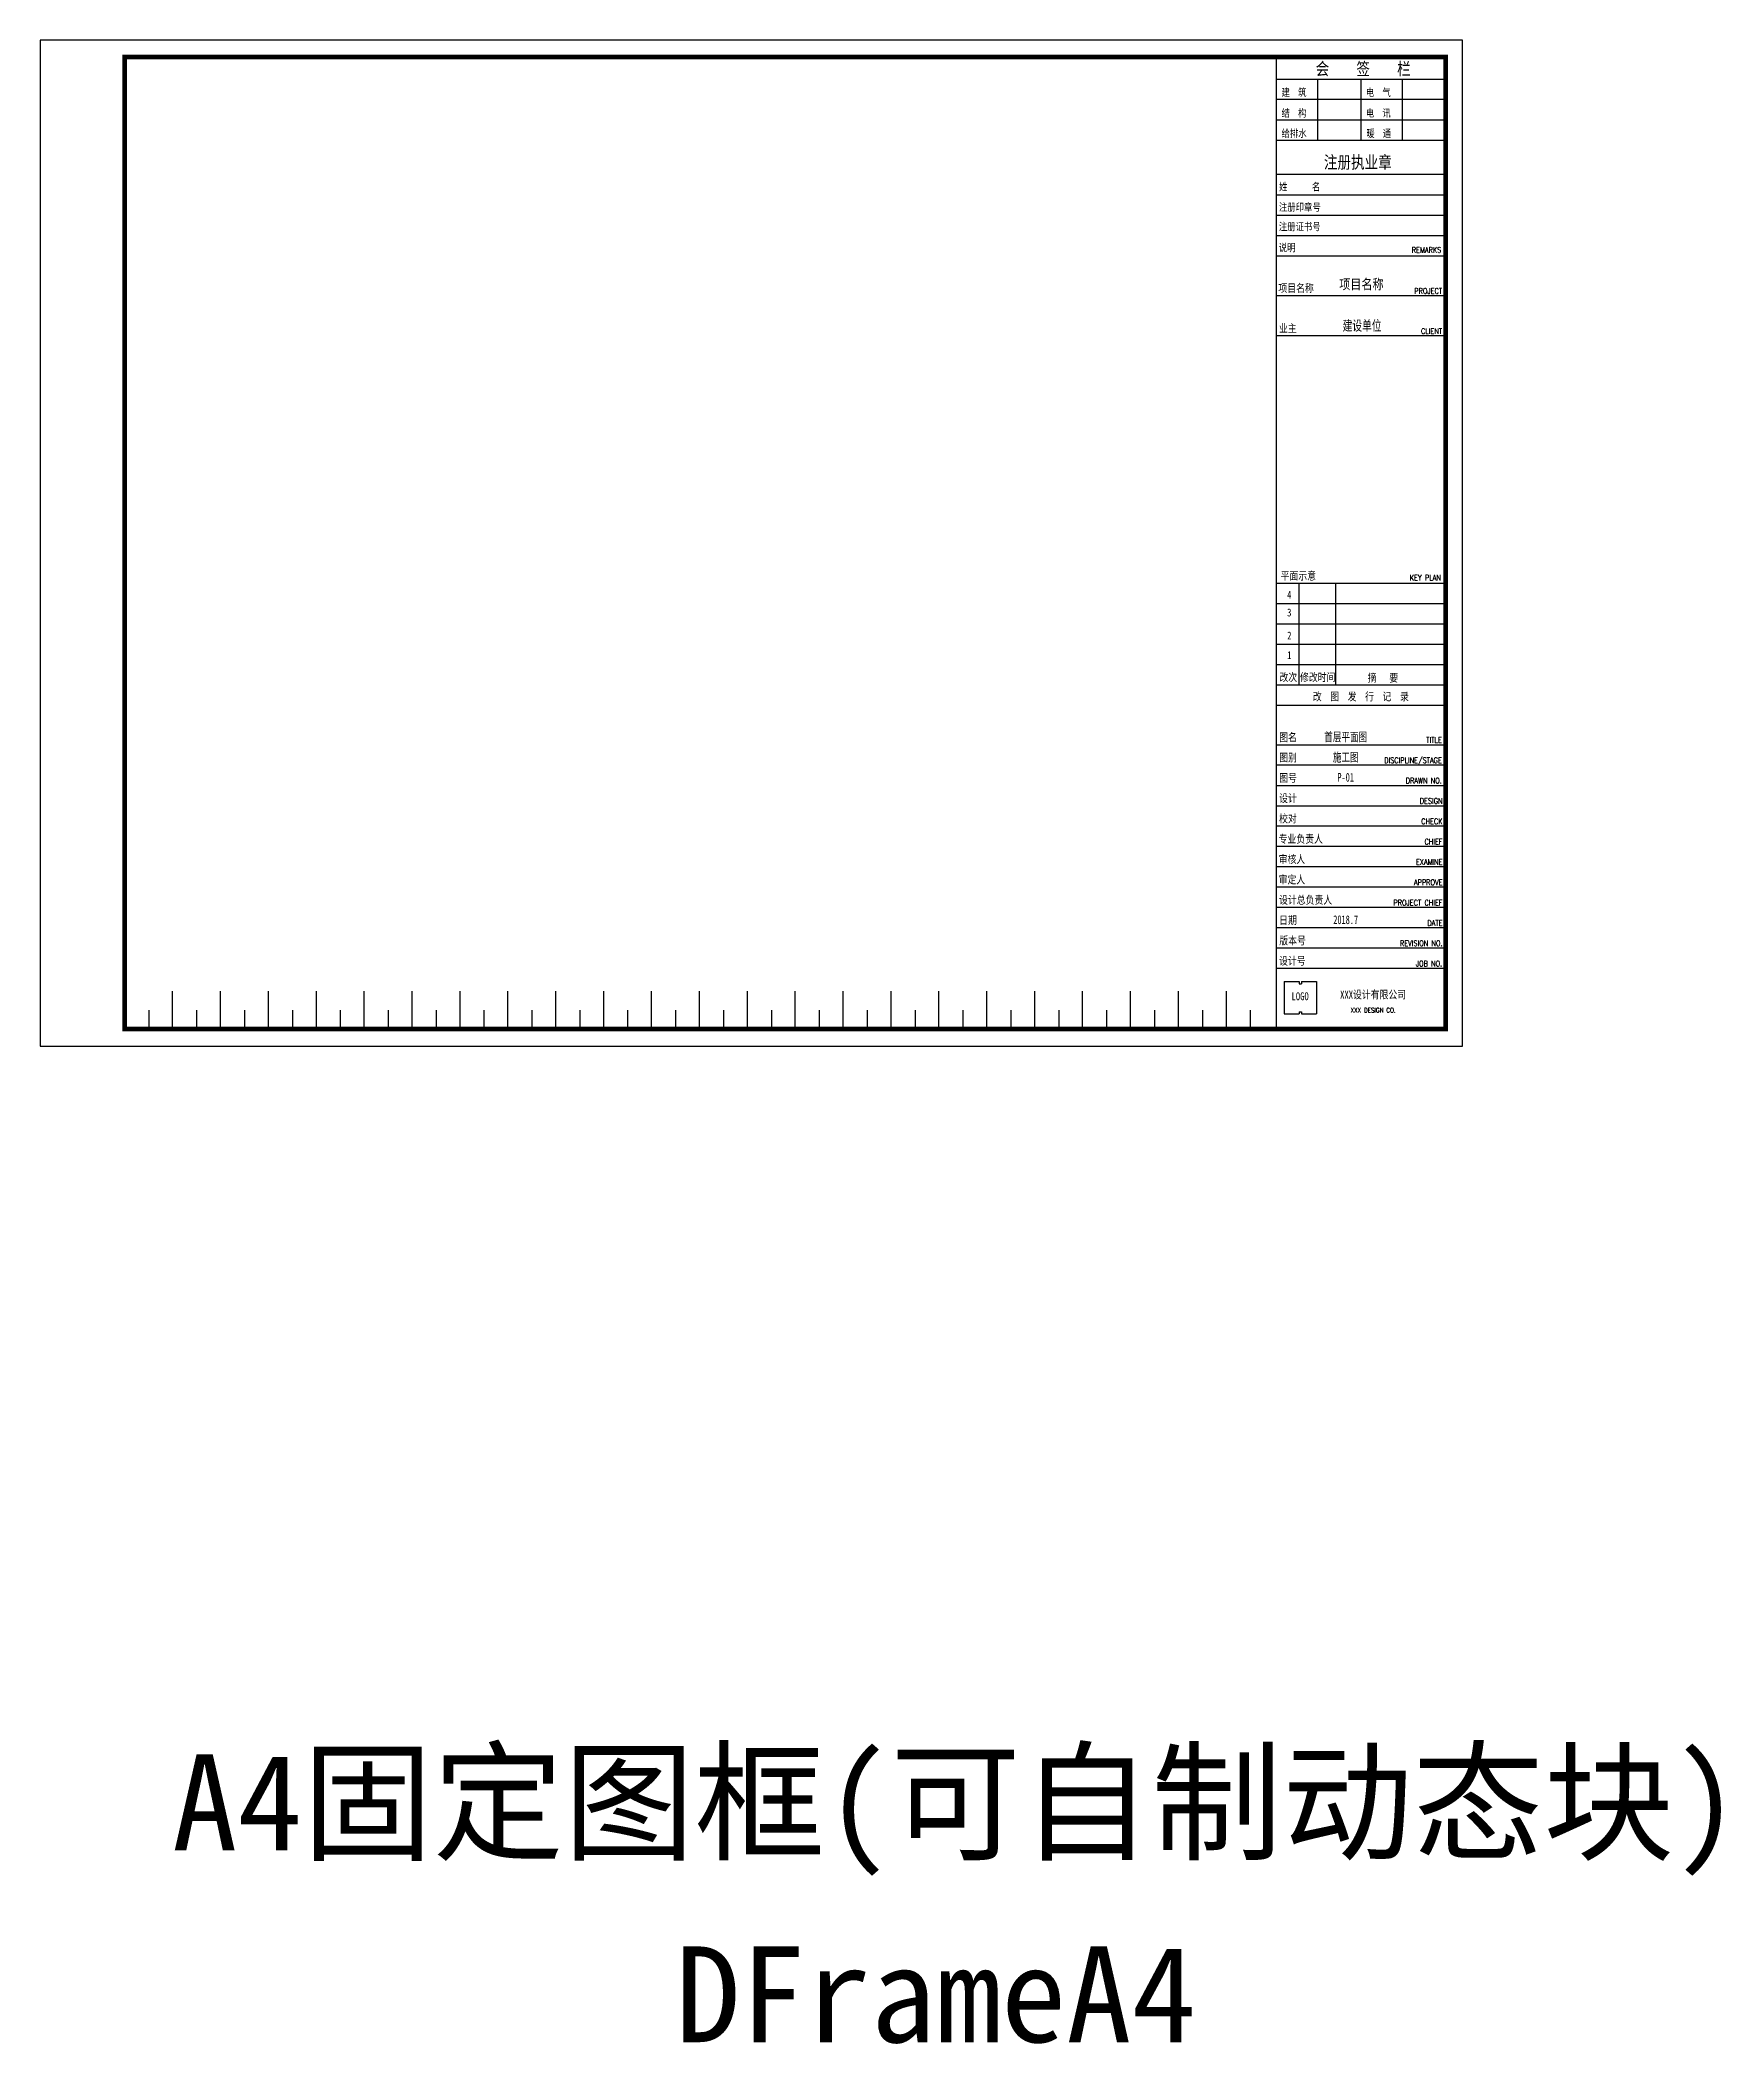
# Model space of a CAD drawing. Extents: x -204 to 3828, y -2242 to 1531.
# Drawn here: x -187.8 to 163.1, y -2241.8 to -1823.5 of the extents above; entities that cross this region are included whole.
import ezdxf
from ezdxf.enums import TextEntityAlignment as Align

# ---------------------------------------------------------------- set-up
doc = ezdxf.new("R2010")
doc.units = 0
doc.layers.get('0').update_dxf_attribs({"linetype": 'CONTINUOUS'})
doc.styles.add('ROMANS', font='romans.shx', dxfattribs={"width": 0.8})
doc.styles.get("Standard").update_dxf_attribs({"font": ''})
doc.styles.add('黑体', font='simhei.ttf')
doc.styles.get('STANDARD').set_extended_font_data('SimSun')

msp = doc.modelspace()

# ---------------------------------------------------------------- texts
at = {"color": 6}
for s, p in [('A4固定图框(可自制动态块)', (-160.28, -2201.33)), ('DFrameA4', (-55.22, -2241.42))]:
    msp.add_text(s, height=20, dxfattribs=at).set_placement(p)

# ---------------------------------------------------------------- blocks, each defined once
blk = doc.blocks.new('DFRAMEA4')
for p, q in [((258.11, 206.46), (258.11, 3.52)), ((293.46, 206.46), (258.11, 206.46)), ((293.46, 3.54), (293.46, 206.46)), ((293.46, 201.75), (258.11, 201.75)), ((266.69, 201.75), (266.69, 189.02)), ((275.79, 201.75), (275.79, 189.02)), ((284.37, 201.75), (284.37, 189.02)), ((293.46, 197.59), (258.11, 197.59)), ((293.46, 193.27), (258.11, 193.27)), ((293.46, 189.02), (258.11, 189.02)), ((293.46, 181.95), (258.11, 181.95)), ((258.11, 177.71), (293.46, 177.71)), ((258.11, 173.47), (293.46, 173.47)), ((258.11, 169.22), (293.46, 169.22)), ((258.11, 164.98), (293.46, 164.98)), ((258.1, 156.68), (293.46, 156.68)), ((293.46, 148.29), (258.1, 148.29)), ((258.11, 96.63), (293.46, 96.63)), ((262.91, 75.41), (262.91, 96.63)), ((270.52, 75.41), (270.52, 96.63)), ((258.11, 92.38), (293.46, 92.38)), ((258.11, 88.14), (293.46, 88.14)), ((258.11, 83.9), (293.46, 83.9)), ((258.11, 79.66), (293.46, 79.66)), ((258.11, 75.41), (293.46, 75.41)), ((258.11, 71.17), (293.46, 71.17)), ((258.11, 62.91), (293.46, 62.91)), ((258.11, 58.67), (293.46, 58.67)), ((258.11, 54.42), (293.46, 54.42)), ((258.11, 50.18), (293.46, 50.18)), ((258.11, 45.94), (293.46, 45.94)), ((258.11, 41.7), (293.46, 41.7)), ((258.11, 37.46), (293.46, 37.46)), ((258.11, 33.21), (293.46, 33.21)), ((258.11, 28.97), (293.46, 28.97)), ((258.11, 24.73), (293.46, 24.73)), ((258.11, 20.49), (293.46, 20.49)), ((258.11, 16.24), (293.46, 16.24)), ((259.76, 13.44), (262.9, 13.44)), ((259.76, 13.44), (259.76, 6.71)), ((262.9, 13.44), (262.9, 12.99)), ((262.9, 12.99), (263.35, 12.99)), ((263.35, 13.44), (266.49, 13.44)), ((263.35, 13.44), (263.35, 12.99)), ((266.49, 13.44), (266.49, 6.71)), ((27.68, 3.54), (27.68, 11.47)), ((37.68, 3.54), (37.68, 11.47)), ((47.68, 3.54), (47.68, 11.47)), ((57.68, 3.54), (57.68, 11.47)), ((67.68, 3.54), (67.68, 11.47)), ((77.68, 3.54), (77.68, 11.47)), ((87.68, 3.54), (87.68, 11.47)), ((97.68, 3.54), (97.68, 11.47)), ((107.68, 3.54), (107.68, 11.47)), ((117.68, 3.54), (117.68, 11.47)), ((127.68, 3.54), (127.68, 11.47)), ((137.68, 3.54), (137.68, 11.47)), ((147.68, 3.54), (147.68, 11.47)), ((157.68, 3.54), (157.68, 11.47)), ((167.68, 3.54), (167.68, 11.47)), ((177.68, 3.54), (177.68, 11.47)), ((187.68, 3.54), (187.68, 11.47)), ((197.68, 3.54), (197.68, 11.47)), ((207.68, 3.54), (207.68, 11.47)), ((217.68, 3.54), (217.68, 11.47)), ((227.68, 3.54), (227.68, 11.47)), ((237.68, 3.54), (237.68, 11.47)), ((247.68, 3.54), (247.68, 11.47)), ((22.68, 7.5), (22.68, 3.54)), ((32.68, 7.5), (32.68, 3.54)), ((42.68, 7.5), (42.68, 3.54)), ((52.68, 7.5), (52.68, 3.54)), ((62.68, 7.5), (62.68, 3.54)), ((72.68, 7.5), (72.68, 3.54)), ((82.68, 7.5), (82.68, 3.54)), ((92.68, 7.5), (92.68, 3.54)), ((102.68, 7.5), (102.68, 3.54)), ((112.68, 7.5), (112.68, 3.54)), ((122.68, 7.5), (122.68, 3.54)), ((132.68, 7.5), (132.68, 3.54)), ((142.68, 7.5), (142.68, 3.54)), ((152.68, 7.5), (152.68, 3.54)), ((162.68, 7.5), (162.68, 3.54)), ((172.68, 7.5), (172.68, 3.54)), ((182.68, 7.5), (182.68, 3.54)), ((192.68, 7.5), (192.68, 3.54)), ((202.68, 7.5), (202.68, 3.54)), ((212.68, 7.5), (212.68, 3.54)), ((222.68, 7.5), (222.68, 3.54)), ((232.68, 7.5), (232.68, 3.54)), ((242.68, 7.5), (242.68, 3.54)), ((252.68, 7.5), (252.68, 3.54)), ((259.76, 6.71), (262.9, 6.71)), ((262.9, 7.16), (263.35, 7.16)), ((262.9, 7.16), (262.9, 6.71)), ((263.35, 7.16), (263.35, 6.71)), ((263.35, 6.71), (266.49, 6.71)), ((258.11, 3.52), (293.46, 3.54))]:
    blk.add_line(p, q)
blk.add_lwpolyline([(0, 0), (297, 0), (297, 210), (0, 210)], close=True)
at = {"const_width": 1}
blk.add_lwpolyline([(293.46, 206.46), (17.68, 206.46), (17.68, 3.54), (293.46, 3.54)], close=True, dxfattribs=at)
at = {"style": '黑体', "width": 0.800082}
for s, height, p in [('会    签    栏', 2.6012, (266.33, 202.7)), ('建  筑', 1.561, (259.21, 198.3)), ('电  气', 1.561, (276.81, 198.3)), ('结  构', 1.561, (259.21, 193.98)), ('电  讯', 1.561, (276.81, 193.98)), ('给排水', 1.561, (259.21, 189.74)), ('暖  通', 1.561, (276.89, 189.74)), ('注册执业章', 2.601, (268.04, 183.21)), ('姓      名', 1.561, (258.69, 178.59)), ('注册印章号', 1.561, (258.66, 174.35)), ('注册证书号', 1.561, (258.64, 170.28)), ('说明', 1.561, (258.62, 165.88)), ('项目名称', 1.65, (258.55, 157.39)), ('业主', 1.65, (258.67, 149)), ('平面示意', 1.65, (259.02, 97.34)), ('4', 1.65, (260.38, 93.4)), ('3', 1.65, (260.38, 89.69)), ('2', 1.65, (260.38, 84.87)), ('1', 1.65, (260.38, 80.77)), ('图名', 1.65, (258.71, 63.62)), ('图别', 1.65, (258.71, 59.38)), ('图号', 1.65, (258.71, 55.14)), ('设计', 1.65, (258.71, 50.89)), ('校对', 1.65, (258.7, 46.65)), ('专业负责人', 1.65, (258.6, 42.41)), ('审核人', 1.65, (258.6, 38.17)), ('审定人', 1.65, (258.6, 33.92)), ('设计总负责人', 1.65, (258.7, 29.68)), ('日期', 1.65, (258.7, 25.44)), ('版本号', 1.65, (258.73, 21.2)), ('设计号', 1.65, (258.7, 16.95))]:
    blk.add_text(s, height=height, dxfattribs=at).set_placement(p)
at = {"style": 'ROMANS', "width": 0.700071}
for s, height, p in [('REMARKS', 1.171, (292.56, 165.61)), ('PROJECT', 1.165, (292.73, 157.05)), ('CLIENT', 1.165, (292.73, 148.66)), ('KEY PLAN', 1.165, (292.48, 97.17)), ('TITLE', 1.165, (292.67, 63.31)), ('DISCIPLINE/STAGE', 1.1653, (292.67, 59.07)), ('DRAWN NO.', 1.165, (292.67, 54.83)), ('DESIGN', 1.165, (292.82, 50.58)), ('CHECK', 1.165, (292.82, 46.31)), ('CHIEF', 1.165, (292.82, 42.07)), ('EXAMINE', 1.165, (292.82, 37.83)), ('APPROVE', 1.165, (292.82, 33.59)), ('PROJECT CHIEF', 1.1653, (292.82, 29.34)), ('DATE', 1.165, (292.82, 25.1)), ('REVISION NO.', 1.1653, (292.82, 20.86)), ('JOB NO.', 1.165, (292.75, 16.62))]:
    blk.add_text(s, height=height, dxfattribs=at).set_placement(p, align=Align.RIGHT)
for s, height, style, width, p in [('改次', 1.65, '黑体', 0.800082, (260.62, 77.04)), ('修改时间', 1.65, '黑体', 0.800082, (266.76, 77.04)), ('摘   要', 1.65, '黑体', 0.800082, (280.37, 76.92)), ('改  图  发  行  记  录', 1.6498, '黑体', 0.800082, (275.76, 73.01)), ('LOGO', 1.65, '黑体', 0.800082, (263.09, 10.39)), ('XXX设计有限公司', 1.65, '黑体', 0.800082, (278.33, 10.78)), ('XXX DESIGN CO.', 1.0026, 'ROMANS', 0.700071, (278.33, 7.47))]:
    blk.add_text(s, height=height, dxfattribs=dict(style=style, width=width)).set_placement(p, align=Align.MIDDLE)
at = {"color": 2, "style": '黑体'}
for tag, height, width, p in [('项目名称', 2.12, 0.800082, (275.89, 159.08)), ('建设单位', 2.12, 0.700071, (276.02, 150.45)), ('图名', 1.82, 0.700071, (272.6, 64.58)), ('图别', 1.82, 0.700071, (272.6, 60.33)), ('图号', 1.82, 0.700071, (272.6, 56.09)), ('日期', 1.82, 0.700071, (272.6, 26.36))]:
    blk.add_attdef(tag, text='', height=height, dxfattribs=dict(at, width=width)).set_placement(p, align=Align.MIDDLE)

# ---------------------------------------------------------------- block references
msp.add_blockref('DFRAMEA4', (-187.84, -2033.46)).add_auto_attribs({'项目名称': '项目名称', '建设单位': '建设单位', '图别': '施工图', '图名': '首层平面图', '图号': 'P-01', '日期': '2018.7'})

msp.set_redraw_order([(e.dxf.handle, doc.entitydb.next_handle()) for e in msp.query("TEXT MTEXT ATTDEF DIMENSION ARC_DIMENSION")])  # texts and dimensions are drawn at this point

doc.saveas('drawing.dxf')
